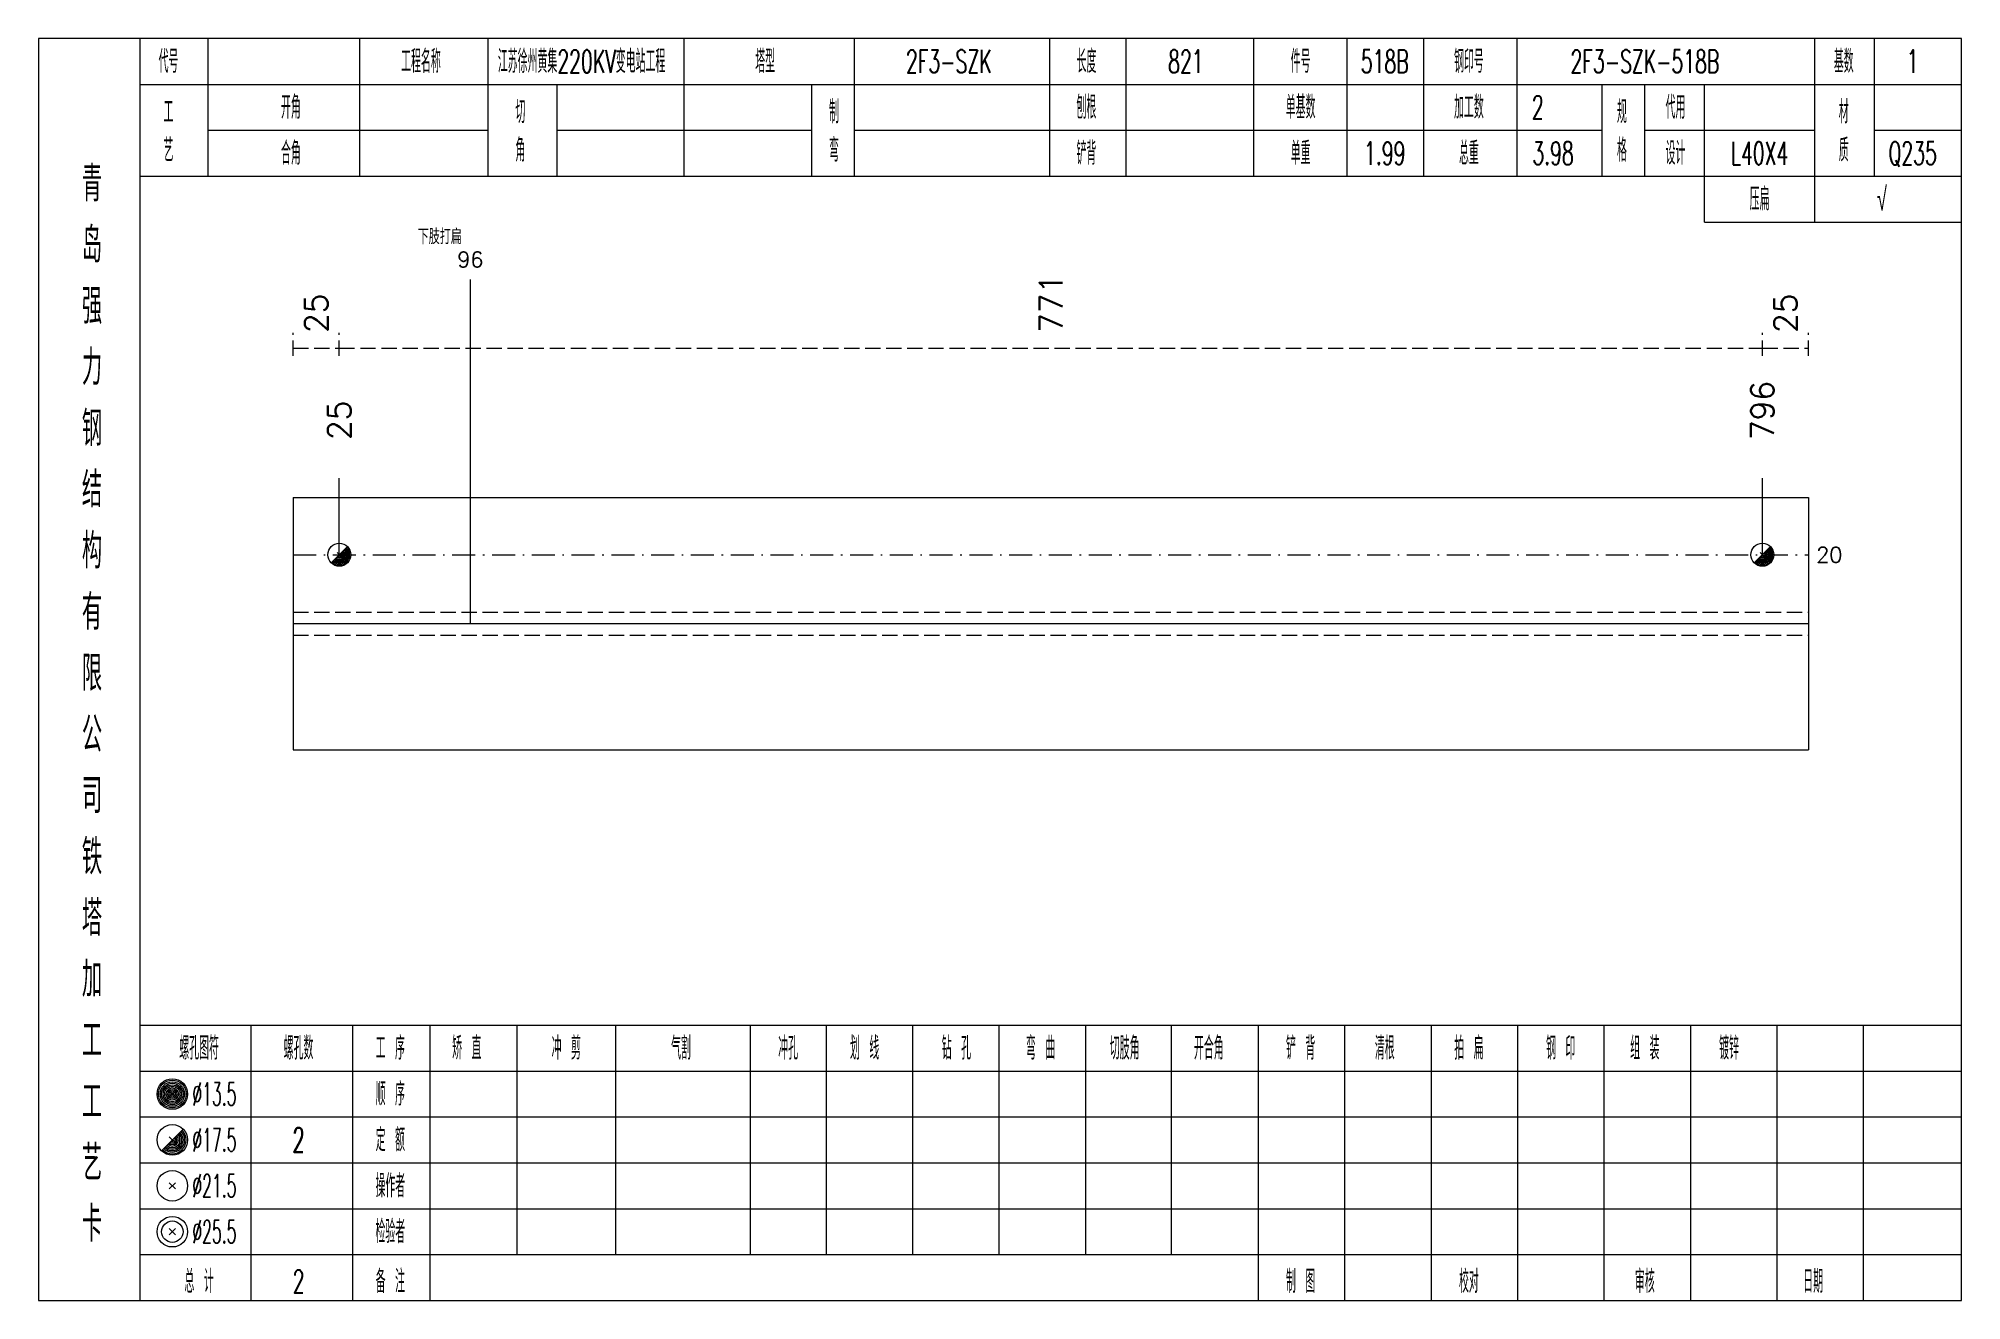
# Model space of a CAD drawing. Extents: x 0 to 4623, y -1159 to 4890.
# Drawn here: x 1245.6 to 1497, y 2250 to 2415 of the extents above; entities that cross this region are included whole.
import ezdxf
from ezdxf.enums import TextEntityAlignment as Align

# ---------------------------------------------------------------- set-up
doc = ezdxf.new("R2010")
doc.units = 0
doc.header["$MEASUREMENT"] = 0
doc.linetypes.add('一点画线', pattern=[5.2, 3, -1, 0.2, -1])
doc.linetypes.add('虚线', pattern=[2.75, 2, -0.75])
doc.layers.get('0').update_dxf_attribs({"linetype": 'CONTINUOUS', "lineweight": 25})
for name, color, linetype, lineweight in [('1', 7, 'CONTINUOUS', 25), ('2', 7, 'CONTINUOUS', 25), ('4', 7, 'CONTINUOUS', 25), ('5', 7, 'CONTINUOUS', 25)]:
    doc.layers.add(name, color=color, linetype=linetype, lineweight=lineweight)
doc.styles.get("Standard").update_dxf_attribs({"font": 'simplex.shx', "width": 0.7, "height": 3, "bigfont": 'gbhzfs.shx'})

msp = doc.modelspace()

# ---------------------------------------------------------------- texts
at = {"color": 8, "linetype": 'Continuous', "lineweight": 9}
for s, p in [('25', (1281.916, 2376.5)), ('771', (1377.95, 2376.5)), ('25', (1473.984, 2376.5))]:
    msp.add_text(s, height=3, rotation=90, dxfattribs=at).set_placement(p, align=Align.MIDDLE_LEFT)
at = {"color": 7, "linetype": 'Continuous', "lineweight": 13}
for s, p in [('796', (1470.968, 2362.5)), ('25', (1284.932, 2362.5))]:
    msp.add_text(s, height=3, rotation=90, dxfattribs=at).set_placement(p, align=Align.MIDDLE_LEFT)
msp.add_text('20', height=2, dxfattribs=at).set_placement((1478, 2347.5), align=Align.MIDDLE_LEFT)
at = {"layer": '2', "color": 7, "linetype": 'Continuous', "lineweight": 13}
for s, p in [('下肢打扁', (1298.064, 2387.5)), ('96', (1302.064, 2384.5))]:
    msp.add_text(s, height=2, dxfattribs=at).set_placement(p, align=Align.BOTTOM_CENTER)
at = {"layer": '4', "color": 1, "linetype": 'Continuous', "lineweight": 13}
for s, height, width, p in [('代号', 3, 0.6, (1262.6, 2412)), ('工程名称', 3, 0.6, (1295.6, 2412)), ('江苏徐州黄集220KV变电站工程', 3, 0.6, (1316.6, 2412)), ('塔型', 3, 0.6, (1340.6, 2412)), ('2F3-SZK', 3, 0.6, (1364.6, 2412)), ('长度', 3, 0.6, (1382.6, 2412)), ('821', 3, 0.6, (1395.6, 2412)), ('件号', 3, 0.6, (1410.6, 2412)), ('518B', 3, 0.6, (1421.6, 2412)), ('钢印号', 3, 0.6, (1432.6, 2412)), ('2F3-SZK-518B', 3, 0.6, (1455.6, 2412)), ('基数', 3, 0.6, (1481.6, 2412)), ('1', 3, 0.6, (1490.6, 2412)), ('工', 3, 0.6, (1262.6, 2405.4)), ('开角', 3, 0.6, (1278.6, 2406)), ('切', 3, 0.6, (1308.6, 2405.4)), ('制', 3, 0.6, (1349.6, 2405.4)), ('刨根', 3, 0.6, (1382.6, 2406)), ('单基数', 3, 0.6, (1410.6, 2406)), ('加工数', 3, 0.6, (1432.6, 2406)), ('2', 3, 0.6, (1441.6, 2406)), ('规', 3, 0.6, (1452.6, 2405.4)), ('代用', 3, 0.6, (1459.6, 2406)), ('材', 3, 0.6, (1481.6, 2405.4)), ('艺', 3, 0.6, (1262.6, 2400.4)), ('合角', 3, 0.6, (1278.6, 2400)), ('角', 3, 0.6, (1308.6, 2400.4)), ('弯', 3, 0.6, (1349.6, 2400.4)), ('铲背', 3, 0.6, (1382.6, 2400)), ('单重', 3, 0.6, (1410.6, 2400)), ('1.99', 3, 0.6, (1421.6, 2400)), ('总重', 3, 0.6, (1432.6, 2400)), ('3.98', 3, 0.6, (1443.6, 2400)), ('格', 3, 0.6, (1452.6, 2400.4)), ('设计', 3, 0.6, (1459.6, 2400)), ('L40X4', 3, 0.6, (1470.6, 2400)), ('质', 3, 0.6, (1481.6, 2400.4)), ('Q235', 3, 0.6, (1490.6, 2400)), ('青', 4.6, 0.8, (1252.6, 2396)), ('√', 3, 0.6, (1486.6, 2394)), ('压扁', 3, 0.6, (1470.6, 2394)), ('岛', 4.6, 0.8, (1252.6, 2388)), ('强', 4.6, 0.8, (1252.6, 2380)), ('力', 4.6, 0.8, (1252.6, 2372)), ('钢', 4.6, 0.8, (1252.6, 2364)), ('结', 4.6, 0.8, (1252.6, 2356)), ('构', 4.6, 0.8, (1252.6, 2348)), ('有', 4.6, 0.8, (1252.6, 2340)), ('限', 4.6, 0.8, (1252.6, 2332)), ('公', 4.6, 0.8, (1252.6, 2324)), ('司', 4.6, 0.8, (1252.6, 2316)), ('铁', 4.6, 0.8, (1252.6, 2308)), ('塔', 4.6, 0.8, (1252.6, 2300)), ('加', 4.6, 0.8, (1252.6, 2292)), ('工', 4.6, 0.8, (1252.6, 2284)), ('螺孔图符', 3, 0.6, (1266.6, 2283)), ('螺孔数', 3, 0.6, (1279.6, 2283)), ('工 序', 3, 0.6, (1291.6, 2283)), ('矫 直', 3, 0.6, (1301.6, 2283)), ('冲 剪', 3, 0.6, (1314.6, 2283)), ('气割', 3, 0.6, (1329.6, 2283)), ('冲孔', 3, 0.6, (1343.6, 2283)), ('划 线', 3, 0.6, (1353.6, 2283)), ('钻 孔', 3, 0.6, (1365.6, 2283)), ('弯 曲', 3, 0.6, (1376.6, 2283)), ('切肢角', 3, 0.6, (1387.6, 2283)), ('开合角', 3, 0.6, (1398.6, 2283)), ('铲 背', 3, 0.6, (1410.6, 2283)), ('清根', 3, 0.6, (1421.6, 2283)), ('拍 扁', 3, 0.6, (1432.6, 2283)), ('钢 印', 3, 0.6, (1444.6, 2283)), ('组 装', 3, 0.6, (1455.6, 2283)), ('镀锌', 3, 0.6, (1466.6, 2283)), ('工', 4.6, 0.8, (1252.6, 2276)), ('%%C13.5', 3, 0.5, (1268.6, 2277)), ('顺 序', 3, 0.6, (1291.6, 2277)), ('定 额', 3, 0.6, (1291.6, 2271)), ('艺', 4.6, 0.8, (1252.6, 2268)), ('%%C17.5', 3, 0.5, (1268.6, 2271)), ('2', 3.2, 0.6, (1279.6, 2271)), ('%%C21.5', 3, 0.5, (1268.6, 2265)), ('操作者', 3, 0.6, (1291.6, 2265)), ('卡', 4.6, 0.8, (1252.6, 2260)), ('%%C25.5', 3, 0.5, (1268.6, 2259)), ('检验者', 3, 0.6, (1291.6, 2259)), ('总 计', 3, 0.6, (1266.6, 2252.5)), ('2', 3, 0.6, (1279.6, 2252.5)), ('备 注', 3, 0.6, (1291.6, 2252.5)), ('制 图', 3, 0.6, (1410.6, 2252.5)), ('校对', 3, 0.6, (1432.6, 2252.5)), ('审核', 3, 0.6, (1455.6, 2252.5)), ('日期', 3, 0.6, (1477.6, 2252.5))]:
    msp.add_text(s, height=height, dxfattribs=dict(at, width=width)).set_placement(p, align=Align.MIDDLE_CENTER)

# ---------------------------------------------------------------- blocks, each defined once
blk = doc.blocks.new('孔17.5')
at = {"layer": '5', "color": 7, "linetype": 'Continuous', "lineweight": 13}
for p, q in [((-0.707, -0.707), (0.707, 0.707)), ((-0.2, 0.2), (0.2, -0.2))]:
    blk.add_line(p, q, dxfattribs=at)
blk.add_circle((0, 0), 1, dxfattribs=at)
for radius in [0.9, 0.8, 0.7, 0.6, 0.5, 0.4, 0.3, 0.2, 0.1]:
    blk.add_arc((0, 0), radius, 225, 45, dxfattribs=at)

# ---------------------------------------------------------------- linework, layer by layer
at = {"color": 8, "linetype": '虚线', "lineweight": 9}
for p, q in [((1278.9, 2373.5), (1278.9, 2376.5)), ((1284.932, 2373.5), (1284.932, 2376.5)), ((1284.932, 2373.5), (1284.932, 2376.5)), ((1470.968, 2373.5), (1470.968, 2376.5)), ((1470.968, 2373.5), (1470.968, 2376.5)), ((1477, 2373.5), (1477, 2376.5)), ((1278.9, 2374.5), (1284.932, 2374.5)), ((1284.932, 2374.5), (1470.968, 2374.5)), ((1470.968, 2374.5), (1477, 2374.5))]:
    msp.add_line(p, q, dxfattribs=at)
at = {"color": 7, "linetype": 'Continuous', "lineweight": 13}
for p, q in [((1284.932, 2347.5), (1284.932, 2357.5)), ((1470.968, 2347.5), (1470.968, 2357.5))]:
    msp.add_line(p, q, dxfattribs=at)
at = {"color": 7, "linetype": 'Continuous', "lineweight": 18}
for p, q in [((1278.9, 2355), (1278.9, 2322)), ((1278.9, 2355), (1477, 2355)), ((1477, 2355), (1477, 2322)), ((1278.9, 2338.5), (1477, 2338.5))]:
    msp.add_line(p, q, dxfattribs=at)
at = {"color": 3, "linetype": '一点画线', "lineweight": 13}
msp.add_line((1278.9, 2347.5), (1477, 2347.5), dxfattribs=at)
at = {"color": 1, "linetype": '虚线', "lineweight": 18}
for p, q in [((1278.9, 2340), (1477, 2340)), ((1278.9, 2337), (1477, 2337))]:
    msp.add_line(p, q, dxfattribs=at)
at = {"layer": '1', "color": 7, "linetype": 'Continuous', "lineweight": 18}
msp.add_line((1278.9, 2322), (1477, 2322), dxfattribs=at)
at = {"layer": '2', "color": 7, "linetype": 'Continuous', "lineweight": 13}
msp.add_line((1302.064, 2338.5), (1302.064, 2383.5), dxfattribs=at)
at = {"layer": '4', "color": 1, "linetype": 'Continuous', "lineweight": 18}
for p, q in [((1258.9, 2250), (1258.9, 2415)), ((1267.8, 2397), (1267.8, 2415)), ((1287.6, 2397), (1287.6, 2415)), ((1304.4, 2397), (1304.4, 2415)), ((1330, 2397), (1330, 2415)), ((1352.3, 2397), (1352.3, 2415)), ((1377.8, 2397), (1377.8, 2415)), ((1387.8, 2397), (1387.8, 2415)), ((1404.5, 2397), (1404.5, 2415)), ((1416.7, 2397), (1416.7, 2415)), ((1426.7, 2397), (1426.7, 2415)), ((1438.9, 2397), (1438.9, 2415)), ((1477.8, 2391), (1477.8, 2415)), ((1485.6, 2397), (1485.6, 2415)), ((1258.9, 2409), (1497, 2409)), ((1313.4, 2397), (1313.4, 2409)), ((1346.7, 2397), (1346.7, 2409)), ((1450, 2397), (1450, 2409)), ((1455.6, 2397), (1455.6, 2409)), ((1463.4, 2391), (1463.4, 2409)), ((1267.8, 2403), (1304.4, 2403)), ((1313.4, 2403), (1346.7, 2403)), ((1352.3, 2403), (1450, 2403)), ((1455.6, 2403), (1477.8, 2403)), ((1485.6, 2403), (1497, 2403)), ((1258.9, 2397), (1497, 2397)), ((1463.4, 2391), (1497, 2391)), ((1258.9, 2286), (1497, 2286)), ((1273.4, 2250), (1273.4, 2286)), ((1286.7, 2250), (1286.7, 2286)), ((1296.8, 2250), (1296.8, 2286)), ((1308.2, 2256), (1308.2, 2286)), ((1321.1, 2256), (1321.1, 2286)), ((1338.7, 2256), (1338.7, 2286)), ((1348.6, 2256), (1348.6, 2286)), ((1359.9, 2256), (1359.9, 2286)), ((1371.2, 2256), (1371.2, 2286)), ((1382.5, 2256), (1382.5, 2286)), ((1393.7, 2256), (1393.7, 2286)), ((1405.1, 2256), (1405.1, 2286)), ((1416.4, 2256), (1416.4, 2286)), ((1427.7, 2256), (1427.7, 2286)), ((1439, 2256), (1439, 2286)), ((1450.3, 2256), (1450.3, 2286)), ((1461.6, 2256), (1461.6, 2286)), ((1472.9, 2256), (1472.9, 2286)), ((1484.2, 2256), (1484.2, 2286)), ((1258.9, 2280), (1497, 2280)), ((1258.9, 2274), (1497, 2274)), ((1258.9, 2268), (1497, 2268)), ((1258.9, 2262), (1497, 2262)), ((1258.9, 2256), (1497, 2256)), ((1405.1, 2250), (1405.1, 2256)), ((1416.4, 2250), (1416.4, 2256)), ((1427.7, 2250), (1427.7, 2256)), ((1439, 2250), (1439, 2256)), ((1450.3, 2250), (1450.3, 2256)), ((1461.6, 2250), (1461.6, 2256)), ((1472.9, 2250), (1472.9, 2256)), ((1484.2, 2250), (1484.2, 2256))]:
    msp.add_line(p, q, dxfattribs=at)
at = {"layer": '4', "color": 7, "linetype": 'Continuous', "lineweight": 13}
for p, q in [((1262.9, 2276.8), (1263.3, 2277.2)), ((1263.3, 2276.8), (1262.9, 2277.2)), ((1261.686, 2269.586), (1264.514, 2272.414)), ((1262.7, 2271.4), (1263.5, 2270.6)), ((1262.7, 2264.6), (1263.5, 2265.4)), ((1262.7, 2265.4), (1263.5, 2264.6)), ((1262.7, 2258.6), (1263.5, 2259.4)), ((1262.7, 2259.4), (1263.5, 2258.6))]:
    msp.add_line(p, q, dxfattribs=at)
at = {"layer": '4', "color": 1, "linetype": 'Continuous', "lineweight": 18}
msp.add_lwpolyline([(1245.6, 2415), (1245.6, 2250), (1497, 2250), (1497, 2415)], close=True, dxfattribs=at)
at = {"layer": '4', "color": 7, "linetype": 'Continuous', "lineweight": 13}
for centre, radius in [((1263.1, 2277), 2), ((1263.1, 2277), 1.8), ((1263.1, 2277), 1.6), ((1263.1, 2277), 1.4), ((1263.1, 2277), 1.2), ((1263.1, 2277), 1), ((1263.1, 2277), 0.8), ((1263.1, 2277), 0.6), ((1263.1, 2277), 0.4), ((1263.1, 2277), 0.2), ((1263.1, 2271), 2), ((1263.1, 2265), 2), ((1263.1, 2259), 2), ((1263.1, 2259), 1.4)]:
    msp.add_circle(centre, radius, dxfattribs=at)
for radius in [1.8, 1.6, 1.4, 1.2, 1, 0.8, 0.6, 0.4, 0.2]:
    msp.add_arc((1263.1, 2271), radius, 225, 45, dxfattribs=at)

# ---------------------------------------------------------------- block references
at = {"color": 7, "linetype": 'Continuous', "lineweight": 13, "xscale": 1.5, "yscale": 1.5, "zscale": 1.5}
for p in [(1284.932, 2347.5), (1470.968, 2347.5)]:
    msp.add_blockref('孔17.5', p, dxfattribs=at)

msp.set_redraw_order([(e.dxf.handle, doc.entitydb.next_handle()) for e in msp.query("TEXT MTEXT ATTDEF DIMENSION ARC_DIMENSION")])  # texts and dimensions are drawn at this point

doc.saveas('drawing.dxf')
